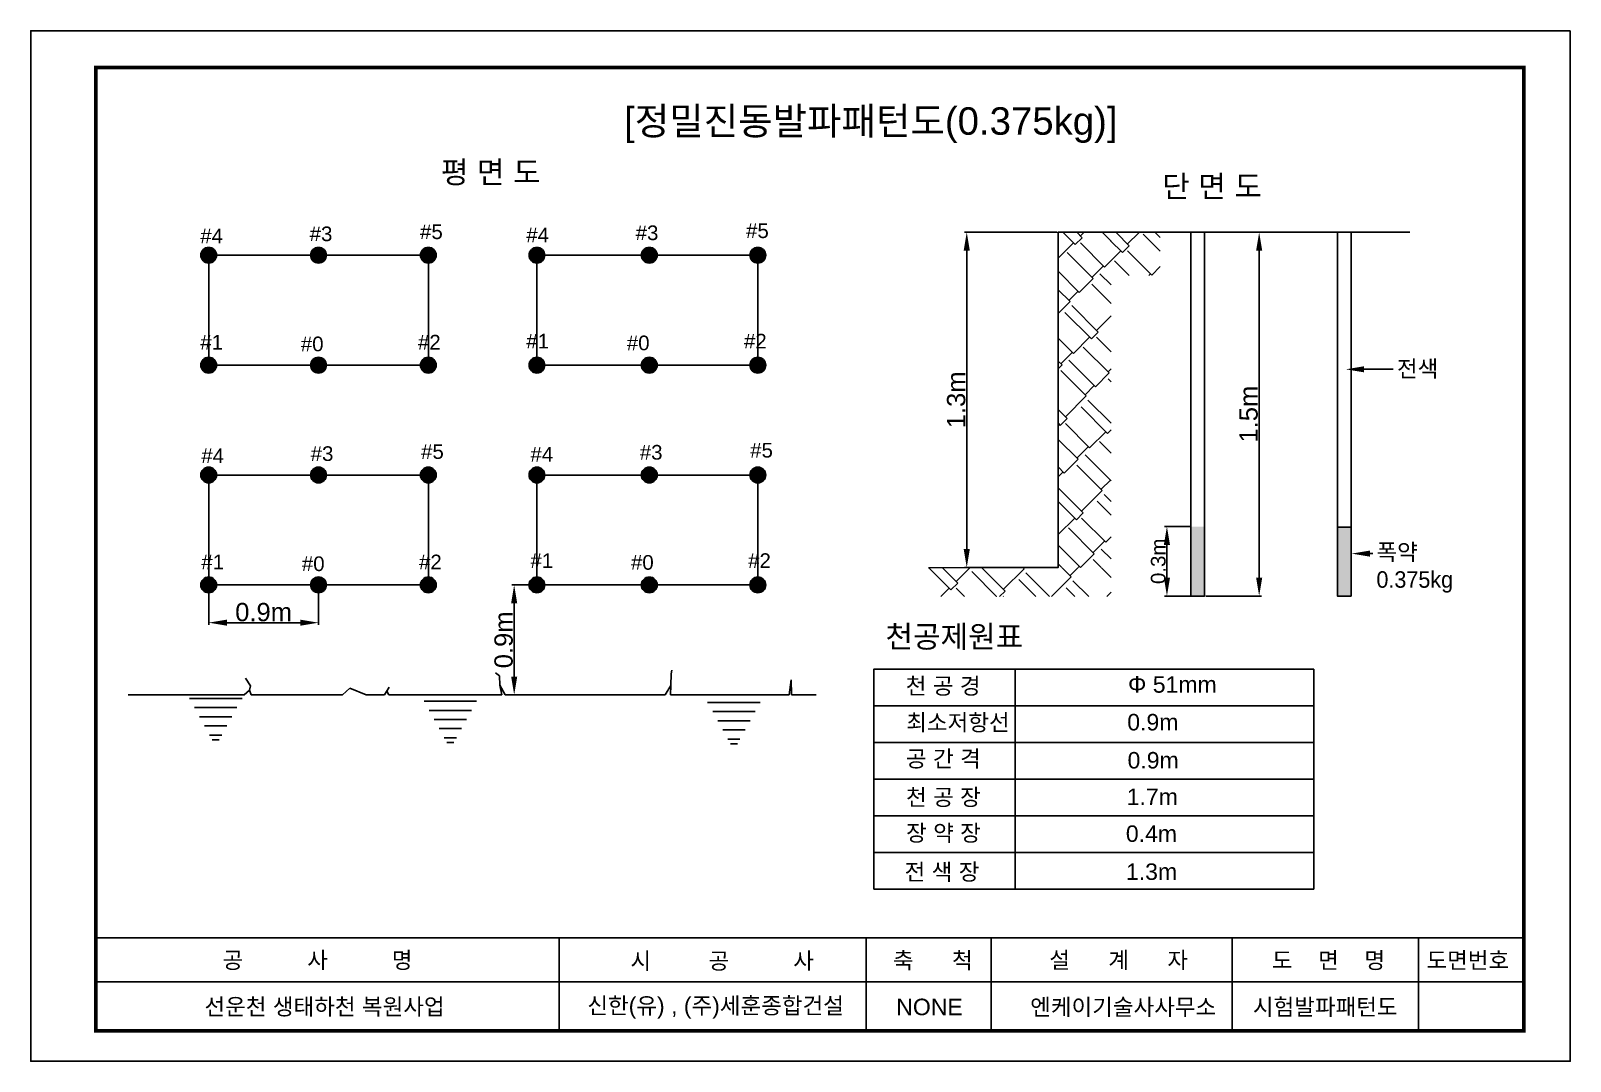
# Model space of a CAD drawing. Header units: millimetres. Extents: x -19 to 11377, y -963 to 606.
# Drawn here: x 3113 to 3954, y -6 to 557 of the extents above; entities that cross this region are included whole.
import ezdxf
from ezdxf import colors
from ezdxf.entities.mleader import LeaderData, LeaderLine
from ezdxf.enums import TextEntityAlignment as Align
from ezdxf.math import Vec2, Vec3

# ---------------------------------------------------------------- set-up
doc = ezdxf.new("R2010")
doc.units = ezdxf.units.MM
doc.layers.get('Defpoints').update_dxf_attribs({"color": 5})
doc.layers.add('FORM-TXT', color=2, linetype='Continuous')
doc.layers.add('도각', color=7, linetype='Continuous')
doc.styles.get("Standard").update_dxf_attribs({"font": 'arial.ttf'})
doc.dimstyles.new('ISO-25', dxfattribs={"dimtxt": 2.5, "dimasz": 2.5, "dimexe": 1.25, "dimexo": 0.625, "dimtad": 1, "dimtxsty": 'Standard', "dimcen": 2.5, "dimadec": 0, "dimazin": 0, "dimtfac": 1, "dimtmove": 0, "dimatfit": 3, "dimfxl": 1, "dimarcsym": 0})
pattern_1 = [(45, (3112.13, -38.394), (16.9727, 47.14634), [10.668, -8.89, 12.446, -5.334, 16.002, -7.112]), (45, (3119.046, -30.222), (16.9727, 47.14634), [8.89, -33.782, 7.112, -10.668]), (45, (3135.704, -16.707), (16.9727, 47.14634), [5.334, -55.118]), (135, (3112.131, -38.394), (-25.77334, 4.40033), [20.447, -64.897]), (135, (3119.674, -30.851), (-25.77334, 4.40033), [20.0025, -65.3415]), (135, (3125.96, -24.565), (-25.77334, 4.40033), [18.669, -66.675]), (135, (3135.704, -16.707), (-25.77334, 4.40033), [20.447, -64.897]), (135, (3139.476, -12.935), (-25.77334, 4.40033), [20.447, -64.897]), (135, (3149.848, -0.677), (-25.77334, 4.40033), [19.558, -65.786])]

msp = doc.modelspace()

# ---------------------------------------------------------------- texts
at = {"color": 0}
for s, height, p in [('[정밀진동발파패턴도(0.375kg)]', 15, (3436.793, 500.288)), ('평 면 도', 12, (3336.698, 473.85)), ('단 면 도', 12, (3730.742, 466.13)), ('#4', 8, (3205.252, 441.062)), ('#3', 8, (3264.996, 442.189)), ('#5', 8, (3325.303, 443.316)), ('#4', 8, (3383.355, 441.626)), ('#3', 8, (3443.098, 442.753)), ('#5', 8, (3503.405, 443.879)), ('#1', 8, (3205.252, 383.029)), ('#0', 8, (3260.171, 382.071)), ('#2', 8, (3324.175, 383.029)), ('#1', 8, (3383.355, 383.592)), ('#0', 8, (3438.274, 382.634)), ('#2', 8, (3502.278, 383.592)), ('#4', 8, (3205.816, 321.051)), ('#3', 8, (3265.559, 322.178)), ('#5', 8, (3325.866, 323.305)), ('#4', 8, (3385.61, 321.784)), ('#3', 8, (3445.353, 322.911)), ('#5', 8, (3505.66, 324.037)), ('#1', 8, (3205.816, 263.018)), ('#0', 8, (3260.735, 262.06)), ('#2', 8, (3324.739, 263.018)), ('#1', 8, (3385.61, 263.75)), ('#0', 8, (3440.529, 262.792)), ('#2', 8, (3504.532, 263.75)), ('천공제원표', 12, (3579.551, 220.288)), ('천 공 경', 9, (3590.668, 194.873)), ('Φ 51mm', 9, (3712.077, 195.652)), ('최소저항선', 9, (3590.939, 174.908)), ('0.9m', 9, (3711.668, 175.066)), ('공 간 격', 9, (3590.764, 155.135)), ('0.9m', 9, (3711.835, 154.272)), ('천 공 장', 9, (3590.787, 134.11)), ('1.7m', 9, (3711.375, 134.313)), ('장 약 장', 9, (3590.835, 114.62)), ('0.4m', 9, (3710.906, 114.199)), ('전 색 장', 9, (3590.033, 93.344)), ('1.3m', 9, (3710.955, 93.443))]:
    msp.add_text(s, height=height, dxfattribs=at).set_placement(p)
at = {"layer": 'FORM-TXT', "color": 0}
for s, p in [('공          사          명', (3269.324, 49.638)), ('선운천 생태하천 복원사업', (3273.148, 24.247))]:
    msp.add_text(s, height=9, dxfattribs=at).set_placement(p, align=Align.MIDDLE_CENTER)
msp.add_text('신한(유) , (주)세훈종합건설', height=9, dxfattribs=at).set_placement((3486.773, 24.128), align=Align.MIDDLE)
for s, p in [('엔케이기술사사무소', (3658.637, 24.037)), ('시험발파패턴도', (3780.304, 24.125))]:
    msp.add_text(s, height=9, dxfattribs=at).set_placement(p, align=Align.MIDDLE_LEFT)
at = {"layer": '도각', "color": 0}
for s, p in [('시         공          사   ', (3495.587, 49.258)), ('축      척', (3605.438, 49.548)), ('설      계      자', (3706.98, 49.654)), ('도    면    명', (3821.588, 49.577)), ('도면번호', (3897.699, 49.58)), ('NONE', (3603.638, 24.086))]:
    msp.add_text(s, height=9, dxfattribs=at).set_placement(p, align=Align.MIDDLE_CENTER)

# ---------------------------------------------------------------- blocks, each defined once
blk = doc.blocks.new('*D30')
at = {"color": 0, "lineweight": -2, "transparency": 16777216}
for p, q in [((3754.56, 447.06), (3784.98, 447.06)), ((3783.73, 437.06), (3783.73, 258.43)), ((3754.56, 248.43), (3784.98, 248.43))]:
    blk.add_line(p, q, dxfattribs=at)
at = {"color": 0, "transparency": 16777216}
for points in [[(3782.07, 437.06), (3785.4, 437.06), (3783.73, 447.06)], [(3782.07, 258.43), (3785.4, 258.43), (3783.73, 248.43)]]:
    blk.add_solid(points, dxfattribs=at)
at = {"layer": 'Defpoints', "color": 0, "transparency": 16777216}
for p in [(3753.94, 447.06), (3753.94, 248.43), (3783.73, 248.43)]:
    blk.add_point(p, dxfattribs=at)
at = {"color": 0, "transparency": 16777216, "insert": (3778, 347.74), "char_height": 10, "attachment_point": 5, "rotation": 90}
blk.add_mtext('1.5m', dxfattribs=at)
blk = doc.blocks.new('*D31')
at = {"color": 0, "lineweight": -2, "transparency": 16777216}
for p, q in [((3673.31, 447.06), (3622.73, 447.06)), ((3623.98, 274.03), (3623.98, 437.06)), ((3673.31, 264.03), (3622.73, 264.03))]:
    blk.add_line(p, q, dxfattribs=at)
at = {"color": 0, "transparency": 16777216}
for points in [[(3622.31, 437.06), (3625.64, 437.06), (3623.98, 447.06)], [(3622.31, 274.03), (3625.64, 274.03), (3623.98, 264.03)]]:
    blk.add_solid(points, dxfattribs=at)
at = {"layer": 'Defpoints', "color": 0, "transparency": 16777216}
for p in [(3623.98, 447.06), (3673.94, 447.06), (3673.94, 264.03)]:
    blk.add_point(p, dxfattribs=at)
at = {"color": 0, "transparency": 16777216, "insert": (3618.24, 355.54), "char_height": 10, "attachment_point": 5, "rotation": 90}
blk.add_mtext('1.3m', dxfattribs=at)
blk = doc.blocks.new('*D29')
at = {"color": 0, "lineweight": -2, "transparency": 16777216}
for p, q in [((3746.13, 286.38), (3732.09, 286.38)), ((3733.34, 276.38), (3733.34, 258.43)), ((3746.13, 248.43), (3732.09, 248.43))]:
    blk.add_line(p, q, dxfattribs=at)
at = {"color": 0, "transparency": 16777216}
for points in [[(3731.67, 276.38), (3735.01, 276.38), (3733.34, 286.38)], [(3731.67, 258.43), (3735.01, 258.43), (3733.34, 248.43)]]:
    blk.add_solid(points, dxfattribs=at)
at = {"layer": 'Defpoints', "color": 0, "transparency": 16777216}
for p in [(3746.43, 286.38), (3733.34, 248.43), (3746.43, 248.43)]:
    blk.add_point(p, dxfattribs=at)
at = {"color": 0, "transparency": 16777216, "insert": (3728.63, 267.4), "char_height": 8, "attachment_point": 5, "rotation": 90}
blk.add_mtext('0.3m', dxfattribs=at)
blk = doc.blocks.new('*D32')
at = {"color": 0, "lineweight": -2, "transparency": 16777216}
for p, q in [((3388.54, 254.49), (3375.48, 254.49)), ((3376.73, 244.49), (3376.73, 204.49)), ((3372.49, 194.49), (3377.98, 194.49))]:
    blk.add_line(p, q, dxfattribs=at)
at = {"color": 0, "transparency": 16777216}
for points in [[(3375.06, 244.49), (3378.4, 244.49), (3376.73, 254.49)], [(3375.06, 204.49), (3378.4, 204.49), (3376.73, 194.49)]]:
    blk.add_solid(points, dxfattribs=at)
at = {"layer": 'Defpoints', "color": 0, "transparency": 16777216}
for p in [(3389.16, 254.49), (3371.86, 194.49), (3376.73, 194.49)]:
    blk.add_point(p, dxfattribs=at)
at = {"color": 0, "transparency": 16777216, "insert": (3371, 224.49), "char_height": 10, "attachment_point": 5, "rotation": 90}
blk.add_mtext('0.9m', dxfattribs=at)
blk = doc.blocks.new('*D33')
at = {"color": 0, "lineweight": -2, "transparency": 16777216}
for p, q in [((3209.85, 253.87), (3209.85, 232.63)), ((3269.85, 253.89), (3269.85, 232.63)), ((3219.85, 233.88), (3259.85, 233.88))]:
    blk.add_line(p, q, dxfattribs=at)
at = {"color": 0, "transparency": 16777216}
for points in [[(3219.85, 235.55), (3219.85, 232.21), (3209.85, 233.88)], [(3259.85, 235.55), (3259.85, 232.21), (3269.85, 233.88)]]:
    blk.add_solid(points, dxfattribs=at)
at = {"layer": 'Defpoints', "color": 0, "transparency": 16777216}
for p in [(3209.85, 254.49), (3269.85, 254.51), (3269.85, 233.88)]:
    blk.add_point(p, dxfattribs=at)
at = {"color": 0, "transparency": 16777216, "insert": (3239.85, 239.61), "char_height": 10, "attachment_point": 5}
blk.add_mtext('0.9m', dxfattribs=at)

# ---------------------------------------------------------------- dimensions: what is measured, and where the dimension line sits
at = {"color": 0}
dim = msp.add_linear_dim(base=(3623.977, 447.056), p1=(3673.94, 264.032), p2=(3673.94, 447.056), angle=90, text='1.3m', dimstyle='ISO-25', override={"dimtxt": 10, "dimasz": 10}, dxfattribs=at)
dim.commit()
dim.dimension.update_dxf_attribs({"geometry": '*D31', "text_midpoint": (3623.977, 355.544), "dimtype": 161})
for base, p1, p2, text, override, picture, middle in [((3783.734, 248.43), (3753.94, 447.056), (3753.94, 248.43), '1.5m', {"dimtxt": 10, "dimasz": 10}, '*D30', (3778.003, 347.743)), ((3733.339, 248.43), (3746.433, 286.379), (3746.433, 248.43), '0.3m', {"dimtxt": 8, "dimasz": 10, "dimexo": 0.3}, '*D29', (3728.626, 267.404)), ((3376.732, 194.493), (3389.162, 254.493), (3371.861, 194.493), '0.9m', {"dimtxt": 10, "dimasz": 10}, '*D32', (3371.001, 224.493))]:
    dim = msp.add_linear_dim(base=base, p1=p1, p2=p2, angle=90, text=text, dimstyle='ISO-25', override=override, dxfattribs=at)
    dim.commit()
    dim.dimension.update_dxf_attribs({"geometry": picture, "text_midpoint": middle})
dim = msp.add_linear_dim(base=(3269.849, 233.88), p1=(3209.849, 254.493), p2=(3269.849, 254.513), text='0.9m', dimstyle='ISO-25', override={"dimtxt": 10, "dimasz": 10}, dxfattribs=at)
dim.commit()
dim.dimension.update_dxf_attribs({"geometry": '*D33', "text_midpoint": (3239.849, 239.611)})

# ---------------------------------------------------------------- hatches: boundary and pattern name
h = msp.add_hatch()
h.set_pattern_fill('AR-RSHKE', color=0, scale=0.07, angle=45)
h.set_pattern_definition(pattern_1)
h.paths.add_polyline_path([(3702.792, 447.056), (3673.94, 447.056), (3673.94, 264.028), (3702.792, 264.028)])
h = msp.add_hatch()
h.set_pattern_fill('AR-RSHKE', color=0, scale=0.07, angle=45)
h.set_pattern_definition(pattern_1)
h.paths.add_polyline_path([(3702.496, 446.721), (3729.671, 446.721), (3729.671, 423.384), (3702.496, 423.384)])
h = msp.add_hatch(color=0)
h.dxf.hatch_style = 1
edge = h.paths.add_edge_path()
edge.add_arc((3209.849, 434.493), 4.312, 0, 360)
h = msp.add_hatch(color=0)
h.dxf.hatch_style = 1
edge = h.paths.add_edge_path()
edge.add_arc((3269.849, 434.493), 4.312, 0, 360)
h = msp.add_hatch(color=0)
h.dxf.hatch_style = 1
edge = h.paths.add_edge_path()
edge.add_arc((3329.849, 434.493), 4.312, 0, 360)
h = msp.add_hatch(color=0)
h.dxf.hatch_style = 1
edge = h.paths.add_edge_path()
edge.add_arc((3389.162, 434.493), 4.312, 0, 360)
h = msp.add_hatch(color=0)
h.dxf.hatch_style = 1
edge = h.paths.add_edge_path()
edge.add_arc((3450.537, 434.493), 4.312, 0, 360)
h = msp.add_hatch(color=0)
h.dxf.hatch_style = 1
edge = h.paths.add_edge_path()
edge.add_arc((3509.849, 434.493), 4.312, 0, 360)
h = msp.add_hatch(color=0)
h.dxf.hatch_style = 1
edge = h.paths.add_edge_path()
edge.add_arc((3209.849, 374.493), 4.312, 0, 360)
h = msp.add_hatch(color=0)
h.dxf.hatch_style = 1
edge = h.paths.add_edge_path()
edge.add_arc((3269.849, 374.493), 4.312, 0, 360)
h = msp.add_hatch(color=0)
h.dxf.hatch_style = 1
edge = h.paths.add_edge_path()
edge.add_arc((3329.849, 374.493), 4.312, 0, 360)
h = msp.add_hatch(color=0)
h.dxf.hatch_style = 1
edge = h.paths.add_edge_path()
edge.add_arc((3389.162, 374.493), 4.312, 0, 360)
h = msp.add_hatch(color=0)
h.dxf.hatch_style = 1
edge = h.paths.add_edge_path()
edge.add_arc((3450.537, 374.493), 4.312, 0, 360)
h = msp.add_hatch(color=0)
h.dxf.hatch_style = 1
edge = h.paths.add_edge_path()
edge.add_arc((3509.849, 374.493), 4.312, 0, 360)
h = msp.add_hatch(color=0)
h.dxf.hatch_style = 1
edge = h.paths.add_edge_path()
edge.add_arc((3209.849, 314.493), 4.312, 0, 360)
h = msp.add_hatch(color=0)
h.dxf.hatch_style = 1
edge = h.paths.add_edge_path()
edge.add_arc((3269.849, 314.493), 4.312, 0, 360)
h = msp.add_hatch(color=0)
h.dxf.hatch_style = 1
edge = h.paths.add_edge_path()
edge.add_arc((3329.849, 314.493), 4.312, 0, 360)
h = msp.add_hatch(color=0)
h.dxf.hatch_style = 1
edge = h.paths.add_edge_path()
edge.add_arc((3389.162, 314.493), 4.312, 0, 360)
h = msp.add_hatch(color=0)
h.dxf.hatch_style = 1
edge = h.paths.add_edge_path()
edge.add_arc((3450.537, 314.493), 4.312, 0, 360)
h = msp.add_hatch(color=0)
h.dxf.hatch_style = 1
edge = h.paths.add_edge_path()
edge.add_arc((3509.849, 314.493), 4.312, 0, 360)
h = msp.add_hatch(color=0)
h.dxf.hatch_style = 1
h.paths.add_polyline_path([(3753.94, 286.357), (3746.433, 286.357), (3746.433, 248.43), (3753.94, 248.43)])
h = msp.add_hatch(color=251)
h.dxf.hatch_style = 1
h.paths.add_polyline_path([(3753.94, 286.357), (3746.433, 286.357), (3746.433, 248.43), (3753.94, 248.43)])
h = msp.add_hatch(color=251)
h.dxf.hatch_style = 1
h.paths.add_polyline_path([(3826.433, 248.43), (3833.94, 248.43), (3833.94, 285.95), (3826.433, 285.95)])
h = msp.add_hatch()
h.set_pattern_fill('AR-RSHKE', color=0, scale=0.07, angle=45)
h.set_pattern_definition(pattern_1)
h.paths.add_polyline_path([(3603.152, 263.864), (3702.835, 263.864), (3702.835, 248.157), (3603.152, 248.157)])
h = msp.add_hatch(color=0)
h.dxf.hatch_style = 1
edge = h.paths.add_edge_path()
edge.add_arc((3209.849, 254.493), 4.312, 0, 360)
h = msp.add_hatch(color=0)
h.dxf.hatch_style = 1
edge = h.paths.add_edge_path()
edge.add_arc((3269.849, 254.513), 4.312, 0, 360)
h = msp.add_hatch(color=0)
h.dxf.hatch_style = 1
edge = h.paths.add_edge_path()
edge.add_arc((3329.849, 254.493), 4.312, 0, 360)
h = msp.add_hatch(color=0)
h.dxf.hatch_style = 1
edge = h.paths.add_edge_path()
edge.add_arc((3389.162, 254.493), 4.312, 0, 360)
h = msp.add_hatch(color=0)
h.dxf.hatch_style = 1
edge = h.paths.add_edge_path()
edge.add_arc((3450.537, 254.493), 4.312, 0, 360)
h = msp.add_hatch(color=0)
h.dxf.hatch_style = 1
edge = h.paths.add_edge_path()
edge.add_arc((3509.849, 254.493), 4.312, 0, 360)

# ---------------------------------------------------------------- linework, layer by layer
at = {"color": 0}
for p, q in [((3232.665, 199.347), (3229.926, 203.662)), ((3368.735, 204.925), (3366.579, 206.467)), ((3368.972, 199.691), (3368.735, 204.925)), ((3462.228, 199.499), (3462.45, 205.923)), ((3462.45, 205.923), (3462.949, 208)), ((3526.934, 194.493), (3528.061, 202.696)), ((3528.061, 202.696), (3528.249, 194.493)), ((3650.411, 208.462), (3650.411, 88.408)), ((3229.18, 194.493), (3232.072, 197.084)), ((3232.072, 197.084), (3232.665, 199.347)), ((3232.072, 197.084), (3232.972, 194.493)), ((3282.884, 194.493), (3286.88, 198.208)), ((3286.88, 198.208), (3295.822, 194.493)), ((3305.969, 194.493), (3308.492, 198.591)), ((3307.178, 196.455), (3308.311, 194.493)), ((3371.861, 194.493), (3368.972, 199.691)), ((3368.972, 199.691), (3370.067, 194.493)), ((3459.15, 194.493), (3462.228, 199.499)), ((3462.228, 199.499), (3462.056, 194.493)), ((3573.197, 188.408), (3813.534, 188.408)), ((3573.197, 168.408), (3813.534, 168.408)), ((3573.197, 148.408), (3813.534, 148.408)), ((3573.197, 128.408), (3813.534, 128.408)), ((3573.197, 108.408), (3813.534, 108.408)), ((3573.197, 88.408), (3813.534, 88.408))]:
    msp.add_line(p, q, dxfattribs=at)
for points in [[(3866.012, 447.056), (3673.94, 447.056), (3673.94, 264.032), (3603.152, 263.864)], [(3209.849, 374.493), (3329.849, 374.493), (3329.849, 434.493), (3209.849, 434.493), (3209.849, 374.493)], [(3389.162, 374.493), (3509.849, 374.493), (3509.849, 434.493), (3389.162, 434.493), (3389.162, 374.493)], [(3209.849, 254.493), (3329.849, 254.493), (3329.849, 314.493), (3209.849, 314.493), (3209.849, 254.493)], [(3389.162, 314.493), (3389.162, 254.493), (3509.849, 254.493), (3509.849, 314.493), (3389.162, 314.493)], [(3573.197, 88.408), (3573.197, 208.462), (3813.534, 208.462), (3813.534, 88.408)], [(3165.89, 194.493), (3229.18, 194.493)], [(3232.972, 194.493), (3282.884, 194.493)], [(3295.822, 194.493), (3305.969, 194.493)], [(3308.311, 194.493), (3370.067, 194.493)], [(3371.861, 194.493), (3459.15, 194.493)], [(3462.056, 194.493), (3526.934, 194.493)], [(3528.249, 194.493), (3541.686, 194.493)], [(3199.316, 192.506), (3228.056, 192.506)], [(3202.084, 187.506), (3225.288, 187.506)], [(3327.486, 191.021), (3356.227, 191.021)], [(3330.255, 186.021), (3353.458, 186.021)], [(3482.403, 190.314), (3511.144, 190.314)], [(3485.172, 185.314), (3508.375, 185.314)], [(3204.853, 182.506), (3222.519, 182.506)], [(3207.635, 177.506), (3219.763, 177.506)], [(3333.023, 181.021), (3350.689, 181.021)], [(3487.941, 180.314), (3505.607, 180.314)], [(3210.375, 172.506), (3216.966, 172.506)], [(3211.786, 170.006), (3215.608, 170.006)], [(3335.805, 176.021), (3347.934, 176.021)], [(3338.545, 171.021), (3345.136, 171.021)], [(3339.956, 168.521), (3343.778, 168.521)], [(3490.723, 175.314), (3502.851, 175.314)], [(3493.463, 170.314), (3500.054, 170.314)], [(3494.874, 167.814), (3498.696, 167.814)], [(3401.323, 61.748), (3401.323, 11.114), (3401.323, 20.911)]]:
    msp.add_lwpolyline(points, dxfattribs=at)
for points in [[(3746.433, 447.056), (3753.94, 447.056), (3753.94, 248.43), (3746.433, 248.43)], [(3826.433, 447.056), (3833.94, 447.056), (3833.94, 248.43), (3826.433, 248.43)], [(3833.94, 285.95), (3826.433, 285.95), (3826.433, 248.43), (3833.94, 248.43)]]:
    msp.add_lwpolyline(points, close=True, dxfattribs=at)
for centre in [(3209.849, 434.493), (3269.849, 434.493), (3329.849, 434.493), (3389.162, 434.493), (3450.537, 434.493), (3509.849, 434.493), (3209.849, 374.493), (3269.849, 374.493), (3329.849, 374.493), (3389.162, 374.493), (3450.537, 374.493), (3509.849, 374.493), (3209.849, 314.493), (3269.849, 314.493), (3329.849, 314.493), (3389.162, 314.493), (3450.537, 314.493), (3509.849, 314.493), (3209.849, 254.493), (3269.849, 254.513), (3329.849, 254.493), (3389.162, 254.493), (3450.537, 254.493), (3509.849, 254.493)]:
    msp.add_circle(centre, 4.312, dxfattribs=at)
at = {"layer": 'Defpoints', "color": 0}
msp.add_lwpolyline([(3953.654, 557.036), (3112.654, 557.036), (3112.654, -5.542), (3953.654, -5.542)], close=True, dxfattribs=at)
at = {"layer": '도각', "color": 0}
for p, q in [((3569.109, 61.748), (3569.109, 11.114)), ((3637.23, 61.748), (3637.23, 11.114)), ((3768.92, 61.748), (3768.92, 11.114)), ((3870.687, 61.748), (3870.687, 11.114)), ((3149.185, 37.795), (3928.236, 37.795))]:
    msp.add_line(p, q, dxfattribs=at)
at = {"layer": '도각', "color": 0, "const_width": 2, "flags": 128}
msp.add_lwpolyline([(3928.236, 536.928), (3928.236, 11.114), (3148.236, 11.114), (3148.236, 536.928)], close=True, dxfattribs=at)
at = {"layer": '도각', "color": 0, "const_width": 0.946}
msp.add_lwpolyline([(3148.236, 61.748), (3928.236, 61.748)], dxfattribs=at)

msp.set_redraw_order([(e.dxf.handle, doc.entitydb.next_handle()) for e in msp.query("TEXT MTEXT ATTDEF DIMENSION ARC_DIMENSION")])  # texts and dimensions are drawn at this point

# ---------------------------------------------------------------- leaders
at = {"color": 0}
ml = msp.add_multileader_mtext('Standard', dxfattribs=at)
ml.set_content('{\\fGulim|b0|i0|c129|p50;전색}')
ml.set_leader_properties()
ml.build(insert=Vec2(0, 0))
ml.multileader.update_dxf_attribs({"arrow_head_size": 10})
ctx = ml.context
ctx.base_point, ctx.char_height, ctx.arrow_head_size, ctx.plane_origin = Vec3(3857.012, 372.22), 9, 10, Vec3(3831.019, 372.22)
notes = []
notes.append((ctx, [(0, (1, 1, 0), (3849.012, 372.22), (1, 0), 8, [(0, [(3831.019, 372.22)], 0, [])])]))
ctx.mtext.insert, ctx.mtext.flow_direction = Vec3(3859.012, 377.025), 5
ml = msp.add_multileader_mtext('Standard', dxfattribs=at)
ml.set_content('{\\fGulim|b0|i0|c129|p50;폭약\\P0.375kg}')
ml.set_leader_properties()
ml.build(insert=Vec2(0, 0))
ml.multileader.update_dxf_attribs({"arrow_head_size": 10})
ctx = ml.context
ctx.base_point, ctx.char_height, ctx.arrow_head_size, ctx.plane_origin = Vec3(3845.786, 271.596), 9, 10, Vec3(3834.188, 271.596)
notes.append((ctx, [(0, (1, 1, 0), (3837.786, 271.596), (1, 0), 8, [(0, [(3834.188, 271.596)], 0, [])])]))
ctx.mtext.insert, ctx.mtext.flow_direction = Vec3(3847.786, 276.959), 5
for ctx, leaders in notes:
    for number, flags, end, landing, length, lines in leaders:
        leader = LeaderData()
        leader.index, (leader.has_last_leader_line, leader.has_dogleg_vector, leader.attachment_direction) = number, flags
        leader.last_leader_point, leader.dogleg_vector, leader.dogleg_length = Vec3(end), Vec3(landing), length
        for number, points, colour, breaks in lines:
            line = LeaderLine()
            line.index, line.vertices, line.color, line.breaks = number, Vec3.list(points), colors.encode_raw_color(colour), breaks
            leader.lines.append(line)
        ctx.leaders.append(leader)

doc.saveas('drawing.dxf')
